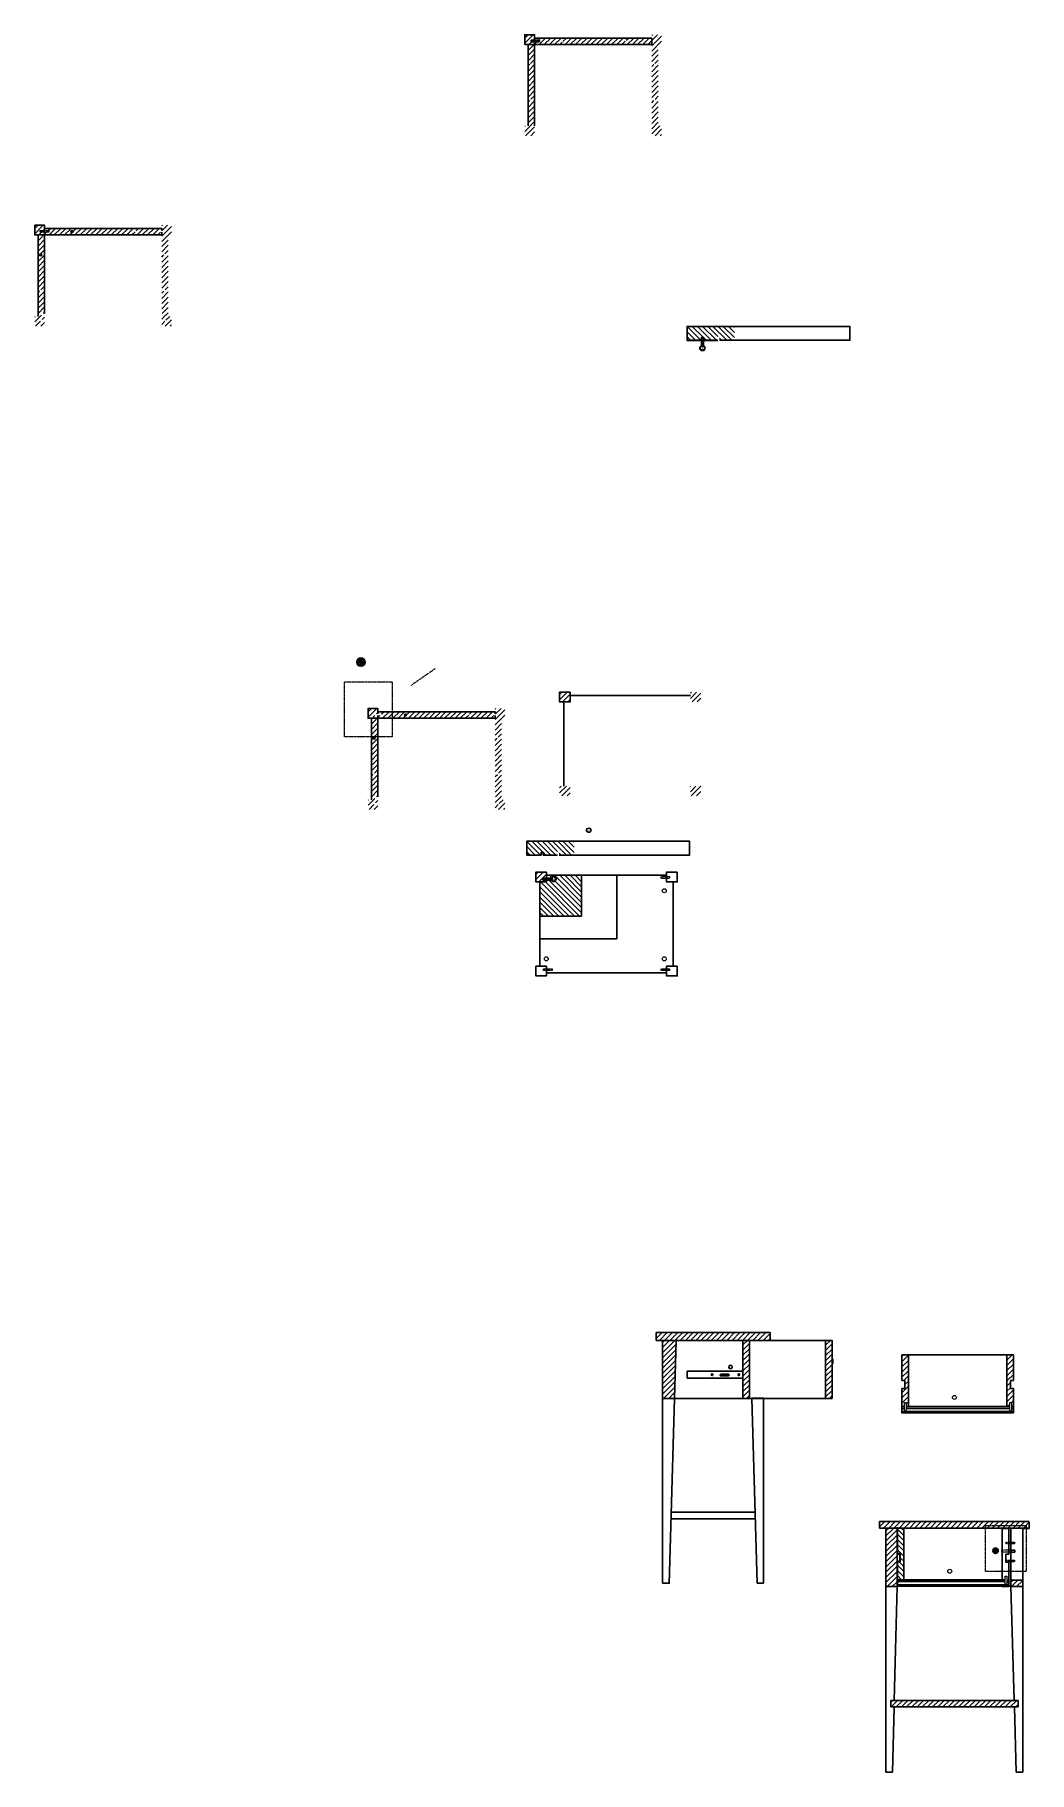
# Model space of a CAD drawing. Header units: inches. Extents: x -15438 to 28214, y -5168 to 29336.
# Drawn here: x 10056 to 13110, y 10222 to 15558 of the extents above; entities that cross this region are included whole.
import ezdxf

# ---------------------------------------------------------------- set-up
doc = ezdxf.new("R2010")
doc.units = ezdxf.units.IN
doc.header["$MEASUREMENT"] = 0
doc.linetypes.add('DASHDOT', pattern=[1, 0.5, -0.25, 0, -0.25])
doc.linetypes.add('HIDDEN', pattern=[0.375, 0.25, -0.125])
for name, color, linetype, lineweight in [('Arredi', 1, 'Continuous', 30), ('Dettagli', 210, 'Continuous', 5), ('quote', 2, 'Continuous', 9), ('Simbologia', 8, 'DASHDOT', 18), ('Tratteggi', 2, 'HIDDEN', 15)]:
    doc.layers.add(name, color=color, linetype=linetype, lineweight=lineweight)
doc.layers.add('Viti', color=2, linetype='Continuous')
pattern_1 = [(45, (6047.869, -6295.107), (-7.954951, 7.954951), [])]
pattern_2 = [(45, (6100.065, -8080.19), (-7.954951, 7.954951), [])]
pattern_3 = [(145, (-2e-05, 1.8103), (-1.07545582, -1.53591008), [])]

# ---------------------------------------------------------------- blocks, each defined once
blk = doc.blocks.new('*U259')
blk.add_lwpolyline([(0, 0), (0, 0.1), (0.05, 0), (0.12, -0.4), (0.12, -0.5), (0.07, -0.4), (0, 0)])
blk = doc.blocks.new('*U260')
at = {"color": 0, "linetype": 'ByBlock', "lineweight": -2, "transparency": 16777216}
for p in [(42.38, 270.66), (42.6, 270.66), (42.81, 270.66), (43.03, 270.66), (43.24, 270.66)]:
    blk.add_blockref('*U259', p, dxfattribs=at)
blk = doc.blocks.new('118331')
for p, q in [((40.73, 264.98), (40.73, 264.28)), ((40.73, 264.98), (42.98, 264.98)), ((40.83, 264.98), (40.83, 264.68)), ((40.83, 264.93), (42.93, 264.93)), ((42.93, 264.98), (42.93, 264.68)), ((42.98, 264.98), (42.98, 264.28)), ((40.73, 264.8), (40.73, 264.45)), ((42.98, 264.28), (40.73, 264.28)), ((40.83, 264.68), (42.93, 264.68)), ((40.83, 264.58), (40.83, 264.28)), ((40.83, 264.58), (42.93, 264.58)), ((40.83, 264.33), (42.93, 264.33)), ((42.93, 264.58), (42.93, 264.28)), ((42.98, 264.83), (43.07, 264.83)), ((43.14, 264.43), (42.98, 264.43)), ((43.12, 264.83), (43.28, 264.83)), ((43.35, 264.43), (43.19, 264.43)), ((43.33, 264.83), (43.5, 264.83)), ((43.57, 264.43), (43.4, 264.43)), ((43.55, 264.83), (43.72, 264.83)), ((43.79, 264.43), (43.62, 264.43)), ((43.77, 264.83), (43.93, 264.83)), ((44, 264.43), (43.84, 264.43)), ((43.98, 264.83), (44.08, 264.83)), ((44.08, 264.43), (44.05, 264.43)), ((44.13, 264.78), (44.13, 264.48))]:
    blk.add_line(p, q)
for centre, start, end in [((44.08, 264.78), 360, 90), ((44.08, 264.48), 270, 0)]:
    blk.add_arc(centre, 0.05, start, end)
blk.add_blockref('*U260', (0.69, -5.83))
blk = doc.blocks.new('101345')
for p, q in [((40.13, 264.91), (40.13, 264.61)), ((40.17, 264.99), (40.27, 265.05)), ((40.17, 264.53), (40.27, 264.47)), ((40.28, 264.46), (40.28, 265.06)), ((40.29, 264.46), (41.63, 264.46)), ((40.3, 265.06), (41.63, 265.06)), ((40.38, 264.94), (41.63, 264.94)), ((40.38, 264.82), (41.63, 264.82)), ((40.38, 264.7), (41.63, 264.7)), ((40.38, 264.58), (41.63, 264.58)), ((42.96, 265.06), (41.63, 265.06)), ((42.88, 264.94), (41.63, 264.94)), ((42.88, 264.82), (41.63, 264.82)), ((42.88, 264.7), (41.63, 264.7)), ((42.88, 264.58), (41.63, 264.58)), ((42.96, 264.46), (41.63, 264.46)), ((42.98, 264.46), (42.98, 265.06)), ((43.09, 264.99), (42.99, 265.05)), ((43.09, 264.53), (42.99, 264.47)), ((43.13, 264.91), (43.13, 264.61))]:
    blk.add_line(p, q)
for centre, radius, start, end in [((40.23, 264.91), 0.1, 123.56676, 180), ((40.23, 264.61), 0.1, 180, 236.29116), ((40.3, 265.01), 0.05, 90, 123.56676), ((40.29, 264.51), 0.05, 236.29116, 270), ((42.96, 265.01), 0.05, 56.43324, 90), ((42.96, 264.51), 0.05, 270, 303.70884), ((43.03, 264.91), 0.1, 0, 56.43324), ((43.03, 264.61), 0.1, 303.70884, 0)]:
    blk.add_arc(centre, radius, start, end)

msp = doc.modelspace()

# ---------------------------------------------------------------- hatches: boundary and pattern name
at = {"layer": 'Dettagli'}
h = msp.add_hatch(dxfattribs=at)
h.set_pattern_fill('ANSI31', color=256, scale=90)
h.set_pattern_definition([(45, (6506.088, -2251.202), (-7.954951, 7.954951), [])])
h.paths.add_polyline_path([(11590.864, 15527.815), (11570.864, 15527.815), (11570.864, 15277.815), (11590.864, 15277.815), (11590.864, 15290.774)])
h.paths.add_polyline_path([(11582.518, 15356.641, -1), (11576.587, 15356.641, -1)], flags=16)
h.paths.add_polyline_path([(11576.587, 15466.808, -1), (11582.518, 15466.808, -1)], flags=16)
h.paths.add_polyline_path([(11950.864, 15547.815), (11590.864, 15547.815), (11590.864, 15527.815), (11950.864, 15527.815)])
h.paths.add_polyline_path([(11678.133, 15537.942, -1), (11672.202, 15537.942, -1)], flags=16)
h.paths.add_polyline_path([(11875.549, 15537.942, -1), (11869.619, 15537.942, -1)], flags=16)
h.paths.add_polyline_path([(11970.864, 15527.815), (11950.864, 15527.815), (11950.864, 15277.815), (11970.864, 15277.815)])
h.paths.add_polyline_path([(11957.548, 15466.808, -1), (11963.478, 15466.808, -1)], flags=16)
h.paths.add_polyline_path([(11963.478, 15356.641, -1), (11957.548, 15356.641, -1)], flags=16)
h.paths.add_polyline_path([(11980.864, 15557.815), (11950.864, 15557.815), (11950.864, 15527.815), (11970.864, 15527.815), (11980.864, 15527.815)])
h.paths.add_polyline_path([(11590.864, 15547.815), (11590.864, 15557.815), (11560.864, 15557.815), (11560.864, 15527.815), (11590.864, 15527.815)])
h.paths.add_polyline_path([(11590.864, 15277.815), (11570.864, 15277.815), (11560.864, 15277.815), (11560.864, 15247.815), (11590.864, 15247.815)])
h.paths.add_polyline_path([(11980.864, 15277.815), (11950.864, 15277.815), (11950.864, 15247.815), (11980.864, 15247.815)])
h = msp.add_hatch(dxfattribs=at)
h.set_pattern_fill('ANSI31', color=256, scale=90)
h.set_pattern_definition([(45, (5001.076, -2836.109), (-7.954951, 7.954951), [])])
h.paths.add_polyline_path([(10077.506, 14771.734, -1), (10071.576, 14771.734, -1)], flags=16)
h.paths.add_polyline_path([(10071.576, 14881.902, -1), (10077.506, 14881.902, -1)], flags=16)
h.paths.add_polyline_path([(10173.121, 14953.036, -1), (10167.191, 14953.036, -1)], flags=16)
h.paths.add_polyline_path([(10370.538, 14953.036, -1), (10364.607, 14953.036, -1)], flags=16)
h.paths.add_polyline_path([(10452.536, 14881.902, -1), (10458.467, 14881.902, -1)], flags=16)
h.paths.add_polyline_path([(10458.467, 14771.734, -1), (10452.536, 14771.734, -1)], flags=16)
h.paths.add_polyline_path([(10072.903, 14956.262), (10085.853, 14956.262), (10085.853, 14972.909), (10055.853, 14972.909), (10055.853, 14942.909), (10085.853, 14942.909), (10085.853, 14951.122), (10072.903, 14951.122)])
h.paths.add_polyline_path([(10445.853, 14951.122), (10432.903, 14951.122), (10432.903, 14956.262), (10445.853, 14956.262), (10445.853, 14962.909), (10085.853, 14962.909), (10085.853, 14956.262), (10098.656, 14956.262), (10098.656, 14951.122), (10085.853, 14951.122), (10085.853, 14942.909), (10445.853, 14942.909)])
h.paths.add_polyline_path([(10445.853, 14956.262), (10458.656, 14956.262), (10458.656, 14951.122), (10445.853, 14951.122), (10445.853, 14942.909), (10465.853, 14942.909), (10475.853, 14942.909), (10475.853, 14972.909), (10445.853, 14972.909)])
h.paths.add_polyline_path([(10458.656, 14678.015), (10445.853, 14678.015), (10445.853, 14662.909), (10475.853, 14662.909), (10475.853, 14692.909), (10445.853, 14692.909), (10445.853, 14683.156), (10458.656, 14683.156)])
h.paths.add_polyline_path([(10445.853, 14701.506), (10458.656, 14701.506), (10458.656, 14696.365), (10445.853, 14696.365), (10445.853, 14692.909), (10465.853, 14692.909), (10465.853, 14942.909), (10445.853, 14942.909)])
h.paths.add_polyline_path([(10085.853, 14678.015), (10072.903, 14678.015), (10072.903, 14683.156), (10085.853, 14683.156), (10085.853, 14692.909), (10065.853, 14692.909), (10055.853, 14692.909), (10055.853, 14662.909), (10085.853, 14662.909)])
h.paths.add_polyline_path([(10072.903, 14701.506), (10085.853, 14701.506), (10085.853, 14942.909), (10065.853, 14942.909), (10065.853, 14692.909), (10085.853, 14692.909), (10085.853, 14696.365), (10072.903, 14696.365)])
h = msp.add_hatch(dxfattribs=at)
h.set_pattern_fill('ANSI31', color=256, scale=90)
h.set_pattern_definition([(45, (4489.067, -5277.313), (-7.954951, 7.954951), [])])
h.paths.add_polyline_path([(11667.894, 13509.038), (11700.427, 13509.038), (11700.427, 13538.83), (11667.894, 13538.83)])
h.paths.add_polyline_path([(11700.427, 13250.038), (11667.894, 13250.038), (11667.894, 13220.247), (11700.427, 13220.247)])
h.paths.add_polyline_path([(12101.96, 13250.038), (12069.427, 13250.038), (12069.427, 13220.247), (12101.96, 13220.247)])
h.paths.add_polyline_path([(12101.96, 13538.83), (12069.427, 13538.83), (12069.427, 13509.038), (12101.96, 13509.038)])
h = msp.add_hatch(dxfattribs=at)
h.set_pattern_fill('ANSI31', color=256, scale=90)
h.set_pattern_definition([(45, (6025.073, -4320.502), (-7.954951, 7.954951), [])])
h.paths.add_polyline_path([(11101.502, 13287.34, -1), (11095.572, 13287.34, -1)], flags=16)
h.paths.add_polyline_path([(11095.572, 13397.508, -1), (11101.502, 13397.508, -1)], flags=16)
h.paths.add_polyline_path([(11197.117, 13468.642, -1), (11191.187, 13468.642, -1)], flags=16)
h.paths.add_polyline_path([(11394.534, 13468.642, -1), (11388.604, 13468.642, -1)], flags=16)
h.paths.add_polyline_path([(11476.533, 13397.508, -1), (11482.463, 13397.508, -1)], flags=16)
h.paths.add_polyline_path([(11482.463, 13287.34, -1), (11476.533, 13287.34, -1)], flags=16)
h.paths.add_polyline_path([(11096.899, 13471.868), (11109.849, 13471.868), (11109.849, 13488.515), (11079.849, 13488.515), (11079.849, 13458.515), (11109.849, 13458.515), (11109.849, 13466.728), (11096.899, 13466.728)])
h.paths.add_polyline_path([(11469.849, 13466.728), (11456.899, 13466.728), (11456.899, 13471.868), (11469.849, 13471.868), (11469.849, 13478.515), (11109.849, 13478.515), (11109.849, 13471.868), (11122.653, 13471.868), (11122.653, 13466.728), (11109.849, 13466.728), (11109.849, 13458.515), (11469.849, 13458.515)])
h.paths.add_polyline_path([(11469.849, 13471.868), (11482.653, 13471.868), (11482.653, 13466.728), (11469.849, 13466.728), (11469.849, 13458.515), (11489.849, 13458.515), (11499.849, 13458.515), (11499.849, 13488.515), (11469.849, 13488.515)])
h.paths.add_polyline_path([(11482.653, 13193.621), (11469.849, 13193.621), (11469.849, 13178.515), (11499.849, 13178.515), (11499.849, 13208.515), (11469.849, 13208.515), (11469.849, 13198.762), (11482.653, 13198.762)])
h.paths.add_polyline_path([(11469.849, 13217.112), (11482.653, 13217.112), (11482.653, 13211.972), (11469.849, 13211.972), (11469.849, 13208.515), (11489.849, 13208.515), (11489.849, 13458.515), (11469.849, 13458.515)])
h.paths.add_polyline_path([(11109.849, 13193.621), (11096.899, 13193.621), (11096.899, 13198.762), (11109.849, 13198.762), (11109.849, 13208.515), (11089.849, 13208.515), (11079.849, 13208.515), (11079.849, 13178.515), (11109.849, 13178.515)])
h.paths.add_polyline_path([(11096.899, 13217.112), (11109.849, 13217.112), (11109.849, 13458.515), (11089.849, 13458.515), (11089.849, 13208.515), (11109.849, 13208.515), (11109.849, 13211.972), (11096.899, 13211.972)])
h = msp.add_hatch(dxfattribs=at)
h.set_pattern_fill('ANSI31', color=256, scale=90)
h.set_pattern_definition(pattern_1)
h.paths.add_polyline_path([(11984.355, 11369.981), (12020.419, 11369.981), (12025.441, 11548.171), (11984.355, 11548.171)])
h.paths.add_polyline_path([(12025.441, 11548.171), (12230.935, 11548.171), (12230.935, 11548.171), (12314.355, 11548.171), (12314.355, 11572.229), (11964.355, 11572.229), (11964.355, 11548.171), (11984.355, 11548.171)])
h = msp.add_hatch(dxfattribs=at)
h.set_pattern_fill('ANSI31', color=256, scale=90)
h.set_pattern_definition(pattern_1)
h.paths.add_polyline_path([(12250.935, 11548.171), (12230.935, 11548.171), (12230.935, 11369.981), (12250.935, 11369.981)])
h = msp.add_hatch(dxfattribs=at)
h.set_pattern_fill('ANSI31', color=256, scale=90)
h.set_pattern_definition(pattern_1)
h.paths.add_polyline_path([(12504.871, 11548.171), (12484.871, 11548.171), (12484.871, 11369.981), (12504.871, 11369.981)])
h = msp.add_hatch(dxfattribs=at)
h.set_pattern_fill('ANSI31', color=256, scale=90)
h.set_pattern_definition([(45, (7657.844, -5240.469), (-7.954951, 7.954951), [])])
h.paths.add_polyline_path([(12739.059, 11503.593), (12719.059, 11503.593), (12719.059, 11425.276), (12728.352, 11425.276), (12728.352, 11400.137), (12719.059, 11400.137), (12719.059, 11344.718), (12726.785, 11344.718), (12726.785, 11357.631), (12731.925, 11357.631), (12731.925, 11344.718), (12739.059, 11344.718)])
h.paths.add_polyline_path([(13061.66, 11503.593), (13041.66, 11503.593), (13041.66, 11344.718), (13050.431, 11344.718), (13050.431, 11357.631), (13055.572, 11357.631), (13055.572, 11344.718), (13061.66, 11344.718), (13061.66, 11400.137), (13052.366, 11400.137), (13052.366, 11425.276), (13061.66, 11425.276)])
h = msp.add_hatch(dxfattribs=at)
h.set_pattern_fill('ANSI31', color=256, scale=90)
h.set_pattern_definition(pattern_2)
h.paths.add_polyline_path([(12685.397, 10442.345), (12685.397, 10422.345), (12695.377, 10422.345), (13064.507, 10422.345), (13075.837, 10422.345), (13075.837, 10442.345)])
at = {"layer": 'quote'}
h = msp.add_hatch(dxfattribs=at)
h.set_pattern_fill('ANSI31', color=256, scale=90, angle=90)
h.paths.add_polyline_path([(11735.523, 12976.304), (11628.05, 12976.304), (11628.05, 12967.876), (11642.223, 12967.876, -4.87725798), (11642.305, 12961.703), (11628.05, 12961.703), (11628.05, 12955.883), (11607.595, 12955.883), (11607.595, 12851.397), (11735.523, 12851.397)])
h = msp.add_hatch(dxfattribs=at)
h.set_pattern_fill('ANSI31', color=256, scale=90)
h.set_pattern_definition(pattern_2)
h.paths.add_polyline_path([(12670.326, 10791.775), (12704.68, 10791.775), (12704.68, 10971.775), (12670.326, 10971.775)])
h.paths.add_polyline_path([(13054.208, 10811.775), (13054.208, 10791.775), (13090.326, 10791.775), (13090.326, 10811.775)])
at = {"layer": 'Viti'}
h = msp.add_hatch(dxfattribs=at)
h.set_pattern_fill('ANSI31', color=256, scale=90, angle=90)
h.set_pattern_definition([(135, (-3230.132, 9013.913), (-7.954951, -7.954951), [])])
h.paths.add_polyline_path([(12204.977, 14662.102), (12059.585, 14662.102), (12059.585, 14619.622), (12103.404, 14619.622), (12103.404, 14628.573), (12109.577, 14628.573), (12109.577, 14619.622), (12153.777, 14619.622), (12153.777, 14630.829), (12159.178, 14630.829), (12159.178, 14619.622), (12204.977, 14619.622)])
h = msp.add_hatch(color=256, dxfattribs=at)
h.dxf.hatch_style = 1
h.set_gradient(color1=(51, 51, 51), color2=(51, 51, 51), tint=1)
h.paths.add_polyline_path([(12104.89, 14595.388, 1), (12108.262, 14595.388, 1)])
h = msp.add_hatch(dxfattribs=at)
h.set_pattern_fill('ANSI31', color=256, scale=90, angle=90)
h.set_pattern_definition([(135, (-3722.7, 7432.72), (-7.954951, -7.954951), [])])
h.paths.add_polyline_path([(11712.409, 13080.909), (11567.017, 13080.909), (11567.017, 13038.43), (11610.836, 13038.43), (11610.836, 13047.381), (11617.009, 13047.381), (11617.009, 13038.43), (11661.209, 13038.43), (11661.209, 13049.637), (11666.61, 13049.637), (11666.61, 13038.43), (11712.409, 13038.43)])
h = msp.add_hatch(color=256, dxfattribs=at)
h.dxf.hatch_style = 1
h.set_gradient(color1=(51, 51, 51), color2=(51, 51, 51), tint=1)
h.paths.add_polyline_path([(11755.721, 13114.563, 1), (11759.093, 13114.563, 1)])
h = msp.add_hatch(dxfattribs=at)
h.set_pattern_fill('ANSI31', color=256, scale=90)
h.paths.add_polyline_path([(11627.595, 12968.216), (11627.595, 12986.095), (11595.062, 12986.095), (11595.062, 12956.304), (11627.595, 12956.304), (11627.595, 12961.114), (11616.678, 12961.114), (11616.678, 12968.216)])
h = msp.add_hatch(color=256, dxfattribs=at)
h.dxf.hatch_style = 1
h.set_gradient(color1=(51, 51, 51), color2=(51, 51, 51), tint=1)
h.paths.add_polyline_path([(11649.665, 12963.189, 1), (11649.665, 12966.56, 1)])
h = msp.add_hatch(color=256, dxfattribs=at)
h.dxf.hatch_style = 1
h.set_gradient(color1=(51, 51, 51), color2=(51, 51, 51), tint=1)
h.paths.add_polyline_path([(11649.665, 12963.189, 1), (11649.665, 12966.56, 1)])
h = msp.add_hatch(dxfattribs=at)
h.set_pattern_fill('ANSI31', color=256, scale=90)
h.set_pattern_definition(pattern_2)
h.paths.add_polyline_path([(12650.326, 10991.775), (12650.326, 10971.775), (13110.326, 10971.775), (13110.326, 10991.775)])
h = msp.add_hatch(dxfattribs=at)
h.set_pattern_fill('ANSI31', color=256, scale=90, angle=90)
h.paths.add_polyline_path([(12724.68, 10971.775), (12705.197, 10971.775), (12705.197, 10893.917), (12714.354, 10893.917), (12714.354, 10867.989), (12705.197, 10867.989), (12705.197, 10812.899), (12717.546, 10812.899), (12724.68, 10812.899)])
h = msp.add_hatch(dxfattribs=at)
h.set_pattern_fill('ANSI31', color=256, scale=15, angle=100)
h.set_pattern_definition(pattern_3)
h.paths.add_polyline_path([(12713.973, 10891.672), (12713.973, 10893.458), (12704.68, 10893.458), (12704.68, 10891.672)])
h = msp.add_hatch(dxfattribs=at)
h.set_pattern_fill('ANSI31', color=256, scale=15, angle=100)
h.set_pattern_definition(pattern_3)
h.paths.add_polyline_path([(12713.973, 10891.672), (12712.607, 10891.672), (12712.607, 10870.104), (12713.973, 10870.104)])
h = msp.add_hatch(dxfattribs=at)
h.set_pattern_fill('ANSI31', color=256, scale=15, angle=100)
h.set_pattern_definition(pattern_3)
h.paths.add_polyline_path([(12713.973, 10868.319), (12713.973, 10870.104), (12712.607, 10870.104), (12704.68, 10870.104), (12704.68, 10868.319)])

# ---------------------------------------------------------------- linework, layer by layer
at = {"layer": 'Arredi', "color": 0}
for p, q in [((11590.864, 15530.682), (11590.864, 15277.815)), ((11570.864, 15277.815), (11570.864, 15527.815))]:
    msp.add_line(p, q, dxfattribs=at)
at = {"layer": 'Arredi'}
for p, q in [((10065.853, 14692.909), (10065.853, 14942.909)), ((10085.853, 14945.775), (10085.853, 14701.506)), ((12103.404, 14628.573), (12103.404, 14619.622)), ((12103.404, 14628.573), (12109.577, 14628.573)), ((12109.577, 14628.573), (12109.577, 14619.622)), ((12059.585, 14619.181), (12103.404, 14619.181)), ((12103.404, 14619.181), (12103.404, 14602.748)), ((12109.577, 14619.181), (12153.777, 14619.181)), ((12109.577, 14619.181), (12109.577, 14602.829)), ((11680.427, 13509.038), (11680.427, 13250.038)), ((11700.427, 13509.038), (11680.427, 13509.038)), ((11680.427, 13509.038), (11680.427, 13509.038)), ((12069.427, 13529.038), (11700.427, 13529.038)), ((11700.427, 13529.038), (11700.427, 13509.038)), ((11089.849, 13208.515), (11089.849, 13458.515)), ((11109.849, 13461.382), (11109.849, 13217.112)), ((11567.017, 13037.989), (11610.836, 13037.989)), ((11610.836, 13047.381), (11610.836, 13038.43)), ((11610.836, 13047.381), (11617.009, 13047.381)), ((11617.009, 13047.381), (11617.009, 13038.43)), ((11617.009, 13037.989), (11661.209, 13037.989)), ((11616.678, 12961.703), (11616.678, 12967.876)), ((11616.678, 12967.876), (11627.595, 12967.876)), ((11625.871, 12967.876), (11627.595, 12967.876)), ((11627.595, 12976.304), (11627.595, 12968.216)), ((11996.595, 12976.304), (11628.05, 12976.304)), ((11628.05, 12976.304), (11628.05, 12967.876)), ((11628.05, 12967.876), (11642.223, 12967.876)), ((11628.05, 12967.876), (11642.223, 12967.876)), ((11996.595, 12956.304), (11996.595, 12976.304)), ((11627.595, 12956.304), (11607.595, 12956.304)), ((11607.595, 12956.304), (11607.595, 12956.304)), ((11607.595, 12955.883), (11607.595, 12697.304)), ((11628.05, 12955.883), (11607.595, 12955.883)), ((11616.678, 12961.703), (11627.595, 12961.703)), ((11625.871, 12961.703), (11627.595, 12961.703)), ((11627.595, 12961.114), (11627.595, 12956.304)), ((11628.05, 12961.703), (11628.05, 12955.883)), ((11628.05, 12961.703), (11642.305, 12961.703)), ((11628.05, 12961.703), (11642.305, 12961.703)), ((12016.595, 12956.304), (11996.595, 12956.304)), ((12016.595, 12697.304), (12016.595, 12956.304)), ((11607.595, 12697.304), (11627.595, 12697.304)), ((11627.595, 12697.304), (11627.595, 12677.304)), ((11627.595, 12697.304), (11627.595, 12677.304)), ((11627.595, 12677.304), (11627.595, 12677.304)), ((11627.595, 12677.304), (11996.595, 12677.304)), ((11996.595, 12677.304), (11996.595, 12697.304)), ((11996.595, 12697.304), (12016.595, 12697.304)), ((11964.355, 11572.229), (12294.355, 11572.229)), ((11964.355, 11572.229), (12314.355, 11572.229)), ((11964.355, 11572.229), (11964.355, 11548.171)), ((11964.355, 11548.171), (12314.355, 11548.171)), ((11964.355, 11548.171), (11984.355, 11548.171)), ((11984.355, 10802.229), (11984.355, 11548.171)), ((11984.355, 11548.171), (11984.355, 11494.392)), ((12004.355, 10799.981), (12025.441, 11548.171)), ((12314.355, 11572.229), (12314.355, 11548.171)), ((12728.352, 11425.276), (12719.059, 11425.276)), ((12728.352, 11400.137), (12728.352, 11425.276)), ((13052.366, 11400.137), (13052.366, 11425.276)), ((13052.366, 11425.276), (13061.66, 11425.276)), ((12020.419, 11369.981), (12258.306, 11369.981)), ((12274.355, 10802.229), (12258.306, 11369.981)), ((12294.355, 10802.229), (12294.391, 11370.25)), ((12719.059, 11400.137), (12728.352, 11400.137)), ((13061.66, 11400.137), (13052.366, 11400.137)), ((12010.008, 11000.551), (12268.749, 11000.551)), ((12010.571, 11020.551), (12268.184, 11020.551)), ((13110.326, 10991.775), (12650.326, 10991.775)), ((12650.326, 10991.775), (12650.326, 10971.775)), ((12650.326, 10973.141), (12650.326, 10973.141)), ((12650.326, 10971.775), (13110.326, 10971.775)), ((12670.326, 10971.775), (12670.326, 10221.775)), ((12670.326, 10971.775), (12670.326, 10671.775)), ((12670.326, 10971.775), (12670.326, 10771.775)), ((12670.326, 10971.775), (12670.326, 10923.124)), ((12670.326, 10971.775), (12709.212, 10971.775)), ((12705.197, 10974.626), (12705.197, 10893.917)), ((13049.189, 10971.775), (13090.326, 10971.775)), ((13090.326, 10221.775), (13090.326, 10971.775)), ((13090.326, 10971.775), (13090.326, 10221.775)), ((13090.326, 10971.775), (13090.326, 10942.8)), ((13110.326, 10970.409), (13090.326, 10970.409)), ((13110.326, 10990.409), (13110.326, 10970.409)), ((12713.973, 10893.458), (12704.68, 10893.458)), ((12705.197, 10893.917), (12714.354, 10893.917)), ((12713.973, 10868.319), (12713.973, 10893.458)), ((12714.354, 10893.917), (12714.354, 10867.989)), ((13037.987, 10866.508), (13037.987, 10891.647)), ((13037.987, 10891.647), (13047.28, 10891.647)), ((12704.68, 10868.319), (12713.973, 10868.319)), ((12714.354, 10867.989), (12705.197, 10867.989)), ((12705.197, 10867.989), (12705.197, 10793.585)), ((13047.28, 10866.508), (13037.987, 10866.508)), ((11984.355, 10802.229), (12004.418, 10802.229)), ((12274.355, 10802.229), (12294.355, 10802.229)), ((12670.326, 10791.775), (12704.68, 10791.775)), ((12695.881, 10442.345), (12704.68, 10791.775)), ((12705.933, 10793.585), (13054.208, 10793.585)), ((13063.95, 10442.345), (13054.208, 10791.775)), ((13075.837, 10442.345), (12685.397, 10442.345)), ((12685.397, 10442.345), (12685.397, 10422.345)), ((12685.397, 10422.345), (12695.377, 10422.345)), ((12690.326, 10221.775), (12695.377, 10422.345)), ((12695.377, 10422.345), (13064.507, 10422.345)), ((13070.099, 10221.775), (13064.507, 10422.345)), ((13075.837, 10422.345), (13064.507, 10422.345)), ((13075.837, 10442.345), (13075.837, 10422.345)), ((12670.326, 10221.775), (12690.326, 10221.775)), ((13070.099, 10221.775), (13090.326, 10221.775))]:
    msp.add_line(p, q, dxfattribs=at)
at = {"layer": 'Arredi', "color": 0}
for points in [[(11560.864, 15527.815), (11590.864, 15527.815), (11590.864, 15557.815), (11560.864, 15557.815)], [(11590.864, 15527.815), (11950.864, 15527.815), (11950.864, 15547.815), (11590.864, 15547.815)]]:
    msp.add_lwpolyline(points, close=True, dxfattribs=at)
at = {"layer": 'Arredi'}
for points in [[(10085.853, 14956.262), (10085.853, 14972.909), (10055.853, 14972.909), (10055.853, 14942.909), (10085.853, 14942.909), (10085.853, 14951.122)], [(10445.853, 14956.262), (10445.853, 14962.909), (10085.853, 14962.909), (10085.853, 14956.262)], [(10085.853, 14951.122), (10085.853, 14942.909), (10445.853, 14942.909), (10445.853, 14951.122)], [(12103.404, 14619.622), (12059.585, 14619.622), (12059.585, 14662.102), (12559.585, 14662.102), (12559.585, 14619.622), (12159.178, 14619.622)], [(12153.777, 14619.622), (12109.577, 14619.622)], [(11109.849, 13471.868), (11109.849, 13488.515), (11079.849, 13488.515), (11079.849, 13458.515), (11109.849, 13458.515), (11109.849, 13466.728)], [(11469.849, 13471.868), (11469.849, 13478.515), (11109.849, 13478.515), (11109.849, 13471.868)], [(11109.849, 13466.728), (11109.849, 13458.515), (11469.849, 13458.515), (11469.849, 13466.728)], [(11610.836, 13038.43), (11567.017, 13038.43), (11567.017, 13080.909), (12067.017, 13080.909), (12067.017, 13038.43), (11666.61, 13038.43)], [(11661.209, 13038.43), (11617.009, 13038.43)], [(11627.595, 12967.876), (11627.595, 12986.095), (11595.062, 12986.095), (11595.062, 12956.304), (11627.595, 12956.304), (11627.595, 12961.703)], [(12230.935, 11401.546), (12230.935, 11369.981), (12504.871, 11369.981), (12504.871, 11548.171), (12230.935, 11548.171), (12230.935, 11422.163)], [(12739.059, 11344.718), (12739.059, 11503.593), (12719.059, 11503.593), (12719.059, 11425.276)], [(12719.059, 11425.276), (12719.059, 11503.593), (13061.66, 11503.593), (13061.66, 11425.276)], [(13041.66, 11344.718), (13041.66, 11503.593), (13061.66, 11503.593), (13061.66, 11425.276)], [(12230.935, 11432.467), (12059.85, 11432.467), (12059.85, 11453.084), (12230.935, 11453.084)], [(12186.963, 11439.652), (12162.478, 11439.652)], [(12162.69, 11444.524), (12186.751, 11444.524)], [(12230.935, 11401.542), (12230.935, 11422.159)], [(12258.396, 11370.25), (12294.391, 11370.25)], [(12719.059, 11400.137), (12719.059, 11325.404), (12739.059, 11325.404)], [(13061.66, 11400.137), (13061.66, 11325.404), (12719.059, 11325.404), (12719.059, 11400.137)], [(13061.66, 11400.137), (13061.66, 11325.404), (13041.66, 11325.404)], [(12719.059, 11344.718), (12726.785, 11344.718)], [(12719.059, 11339.312), (12726.785, 11339.312)], [(13061.66, 11329.252), (12719.059, 11329.252)], [(13061.66, 11325.404), (12719.059, 11325.404)], [(12731.925, 11344.718), (13050.431, 11344.718)], [(12731.925, 11339.312), (13050.431, 11339.312)], [(13055.572, 11344.718), (13061.66, 11344.718)], [(13055.572, 11339.312), (13061.66, 11339.312)], [(12670.326, 10791.775), (12670.326, 10971.775), (12704.68, 10971.775), (12704.68, 10791.775)], [(12724.68, 10812.899), (12724.68, 10971.775), (12704.68, 10971.775), (12704.68, 10893.458)], [(12704.68, 10893.458), (12704.68, 10971.775), (13047.28, 10971.775), (13047.28, 10893.458)], [(13027.28, 10811.089), (13027.28, 10969.965), (13047.28, 10969.965), (13047.28, 10891.647)], [(13090.326, 10791.775), (13090.326, 10971.775), (13054.208, 10971.775), (13054.208, 10791.775)], [(12704.68, 10868.319), (12704.68, 10793.585)], [(12704.68, 10793.585), (12704.68, 10868.319)], [(13047.28, 10868.319), (13047.28, 10793.585), (12705.933, 10793.585)], [(13047.28, 10866.508), (13047.28, 10791.775), (13027.28, 10791.775)], [(12705.197, 10812.899), (12717.546, 10812.899)], [(12705.197, 10807.494), (12717.546, 10807.494)], [(13047.28, 10797.433), (12705.197, 10797.433)], [(13047.28, 10793.585), (12705.197, 10793.585)], [(12705.933, 10793.585), (12724.68, 10793.585)], [(12717.546, 10812.899), (13036.052, 10812.899)], [(12717.546, 10807.494), (13036.052, 10807.494)], [(13041.192, 10811.089), (13047.28, 10811.089)], [(13041.192, 10805.683), (13047.28, 10805.683)]]:
    msp.add_lwpolyline(points, dxfattribs=at)
for points in [[(11700.427, 13538.83), (11667.894, 13538.83), (11667.894, 13509.038), (11700.427, 13509.038)], [(12029.128, 12986.095), (11996.595, 12986.095), (11996.595, 12956.304), (12029.128, 12956.304)], [(11627.595, 12697.304), (11595.062, 12697.304), (11595.062, 12667.512), (11627.595, 12667.512)], [(12029.128, 12697.304), (11996.595, 12697.304), (11996.595, 12667.512), (12029.128, 12667.512)], [(12025.441, 11548.171), (11984.355, 11548.171), (11984.355, 11369.981), (12020.419, 11369.981)], [(12230.935, 11548.171), (12250.935, 11548.171), (12250.935, 11369.981), (12230.935, 11369.981)], [(12504.871, 11548.171), (12484.871, 11548.171), (12484.871, 11369.981), (12504.871, 11369.981)], [(12504.871, 11490.303), (12507.4, 11490.303), (12507.4, 11478.047), (12504.871, 11478.047)], [(13090.326, 10811.775), (13054.208, 10811.775), (13054.208, 10791.775), (13090.326, 10791.775)]]:
    msp.add_lwpolyline(points, close=True, dxfattribs=at)
for centre, radius in [((10170.156, 14953.036), 2.965), ((10074.541, 14881.902), 2.965), ((11194.152, 13468.642), 2.965), ((11098.537, 13397.508), 2.965), ((12136.102, 11442.776), 2.748), ((12192.579, 11466.145), 5.454), ((12218.624, 11442.776), 2.748)]:
    msp.add_circle(centre, radius, dxfattribs=at)
for centre, radius, start, end in [((12106.586, 14595.578), 7.844, 113.930056, 67.582241), ((11649.474, 12964.885), 7.844, 203.930056, 157.582241), ((11649.474, 12964.885), 7.844, 203.930056, 157.582241), ((12163.752, 11442.037), 2.705, 113.134834, 241.887615), ((12185.688, 11442.037), 2.705, 298.112385, 66.865166)]:
    msp.add_arc(centre, radius, start, end, dxfattribs=at)
at = {"layer": 'Dettagli'}
for p, q in [((11644.349, 12966.485), (11644.349, 12967.328)), ((11644.349, 12967.328), (11644.573, 12967.328)), ((11644.573, 12967.328), (11644.573, 12962.251)), ((11641.661, 12966.485), (11644.349, 12966.485)), ((11644.349, 12963.146), (11641.661, 12963.146)), ((11644.349, 12966.485), (11644.349, 12963.146)), ((11644.349, 12962.251), (11644.349, 12963.146)), ((11644.573, 12962.251), (11644.349, 12962.251))]:
    msp.add_line(p, q, dxfattribs=at)
for centre, radius in [((12106.586, 14595.578), 7.174), ((12106.586, 14595.578), 6.067), ((11757.417, 13114.753), 7.174), ((11757.417, 13114.753), 6.067), ((11989.488, 12928.945), 6.147), ((11626.826, 12719.869), 6.147), ((11989.488, 12719.869), 6.147), ((12880.594, 11372.739), 6.164), ((12866.215, 10839.11), 6.164)]:
    msp.add_circle(centre, radius, dxfattribs=at)
for radius, start, end in [(7.174, 194.022139, 167.105026), (7.174, 194.022139, 167.105026), (6.067, 196.648232, 164.700013), (6.067, 196.648232, 164.700013)]:
    msp.add_arc((11649.474, 12964.885), radius, start, end, dxfattribs=at)
at = {"layer": 'Simbologia'}
msp.add_line((11285.436, 13610.566), (11211.602, 13559.544), dxfattribs=at)
at = {"layer": 'Tratteggi'}
for p, q in [((13025.849, 10904.065), (13031.82, 10904.065)), ((13025.849, 10898.095), (13025.849, 10904.065)), ((13027.839, 10898.095), (13025.849, 10898.095)), ((13031.82, 10898.095), (13027.839, 10898.095)), ((13031.82, 10904.065), (13031.82, 10904.562)), ((13031.82, 10904.562), (13054.208, 10904.562)), ((13031.82, 10897.597), (13031.82, 10898.095)), ((13054.208, 10897.597), (13031.82, 10897.597))]:
    msp.add_line(p, q, dxfattribs=at)
for points in [[(10072.903, 14956.262), (10098.656, 14956.262), (10098.656, 14951.122), (10072.903, 14951.122)], [(11007.493, 13570.389), (11153.588, 13570.389), (11153.588, 13401.751), (11007.493, 13401.751)], [(11979.946, 12972.223), (12005.699, 12972.223), (12005.699, 12967.083), (11979.946, 12967.083)], [(11618.89, 12688.799), (11644.643, 12688.799), (11644.643, 12683.659), (11618.89, 12683.659)], [(11979.946, 12688.799), (12005.699, 12688.799), (12005.699, 12683.659), (11979.946, 12683.659)], [(12731.925, 11357.631), (12731.925, 11331.878), (12726.785, 11331.878), (12726.785, 11357.631)], [(13055.572, 11357.631), (13055.572, 11331.878), (13050.431, 11331.878), (13050.431, 11357.631)], [(12976.242, 10979.434), (13100.49, 10979.434), (13100.49, 10838.187), (12976.242, 10838.187)], [(13039.643, 10928.425), (13065.396, 10928.425), (13065.396, 10923.284), (13039.643, 10923.284)], [(13039.643, 10873.167), (13065.396, 10873.167), (13065.396, 10868.027), (13039.643, 10868.027)], [(13041.192, 10824.003), (13041.192, 10798.249), (13036.052, 10798.249), (13036.052, 10824.003)]]:
    msp.add_lwpolyline(points, close=True, dxfattribs=at)
at = {"layer": 'Viti'}
for p, q in [((11047.574, 13630.653), (11054.384, 13630.551)), ((11056.254, 13629.771), (11047.765, 13629.046)), ((11055.133, 13631.581), (11050.184, 13638.516)), ((11052.366, 13640.514), (11055.122, 13634.285)), ((11053.201, 13622.793), (11056.758, 13628.601)), ((11058.669, 13629.112), (11054.298, 13621.799)), ((11056.203, 13632.15), (11056.203, 13630.505)), ((11056.203, 13630.505), (11057.599, 13629.604)), ((11057.723, 13633.05), (11056.234, 13632.15)), ((11056.371, 13634.035), (11060.601, 13641.43)), ((11057.599, 13629.604), (11059.151, 13630.256)), ((11059.151, 13632.056), (11057.723, 13633.05)), ((11062.751, 13640.078), (11058.288, 13634.933)), ((11058.594, 13633.697), (11067.086, 13633.017)), ((11059.151, 13630.256), (11059.151, 13632.056)), ((11062.549, 13622.558), (11059.913, 13628.838)), ((11060.02, 13631.418), (11063.642, 13623.706)), ((11067.623, 13630.973), (11060.942, 13632.296)), ((11735.523, 12851.397), (11735.523, 12976.304)), ((11843.833, 12780.974), (11843.833, 12976.304)), ((11607.595, 12851.397), (11735.523, 12851.397)), ((11607.595, 12780.974), (11843.833, 12780.974)), ((13000.284, 10901.599), (13004.679, 10901.534)), ((13005.885, 10901.03), (13000.407, 10900.562)), ((13005.162, 10902.199), (13001.969, 10906.674)), ((13003.377, 10907.962), (13005.155, 10903.943)), ((13003.915, 10896.527), (13006.211, 10900.276)), ((13007.444, 10900.605), (13004.623, 10895.886)), ((13005.852, 10902.565), (13005.852, 10901.504)), ((13005.852, 10901.504), (13006.753, 10900.923)), ((13006.834, 10903.146), (13005.872, 10902.565)), ((13005.961, 10903.782), (13008.691, 10908.554)), ((13006.753, 10900.923), (13007.755, 10901.343)), ((13007.755, 10902.505), (13006.834, 10903.146)), ((13010.078, 10907.682), (13007.198, 10904.361)), ((13007.395, 10903.564), (13012.876, 10903.125)), ((13007.755, 10901.343), (13007.755, 10902.505)), ((13009.947, 10896.375), (13008.246, 10900.428)), ((13008.316, 10902.093), (13010.653, 10897.117)), ((13013.222, 10901.806), (13008.91, 10902.66)), ((13065.692, 10897.865), (13054.205, 10897.865)), ((13054.205, 10897.865), (13054.208, 10897.597)), ((13054.208, 10904.562), (13054.208, 10904.113)), ((13054.208, 10904.113), (13065.692, 10904.113)), ((13065.692, 10904.113), (13065.692, 10897.865))]:
    msp.add_line(p, q, dxfattribs=at)
for points in [[(11054.384, 13630.551, 0.47597732), (11055.133, 13631.581, 0.87545212)], [(11055.122, 13634.285, 0.47597732), (11056.371, 13634.035, 0.87545212)], [(11056.758, 13628.601, 0.47597732), (11056.254, 13629.771, 0.87545212)], [(11058.288, 13634.933, 0.47597732), (11058.594, 13633.697, 0.87545212)], [(11059.913, 13628.838, 0.47597732), (11058.669, 13629.112, 0.87545212)], [(11060.942, 13632.296, 0.47597732), (11060.02, 13631.418, 0.87545212)], [(13004.679, 10901.534, 0.47597732), (13005.162, 10902.199, 0.87545212)], [(13005.155, 10903.943, 0.47597732), (13005.961, 10903.782, 0.87545212)], [(13006.211, 10900.276, 0.47597732), (13005.885, 10901.03, 0.87545212)], [(13007.198, 10904.361, 0.47597732), (13007.395, 10903.564, 0.87545212)], [(13008.246, 10900.428, 0.47597732), (13007.444, 10900.605, 0.87545212)], [(13008.91, 10902.66, 0.47597732), (13008.316, 10902.093, 0.87545212)]]:
    msp.add_lwpolyline(points, format="xyb", dxfattribs=at)
at = {"layer": 'Viti', "color": 5}
for points in [[(12704.68, 10893.458), (12713.973, 10893.458), (12713.973, 10891.672), (12704.68, 10891.672)], [(12713.973, 10891.672), (12712.607, 10891.672), (12712.607, 10870.104), (12713.973, 10870.104)], [(12704.68, 10870.104), (12713.973, 10870.104), (12713.973, 10868.319), (12704.68, 10868.319)]]:
    msp.add_lwpolyline(points, close=True, dxfattribs=at)
at = {"layer": 'Viti'}
for centre, radius in [((11057.743, 13631.321), 12.826), ((11057.743, 13631.321), 11.73), ((13006.846, 10902.031), 8.276), ((13006.846, 10902.031), 7.569)]:
    msp.add_circle(centre, radius, dxfattribs=at)
for centre, radius, start, end in [((11058.172, 13631.694), 11.171, 142.310862, 182.644714), ((11047.648, 13631.294), 0.645, 174.01509, 274.877926), ((11047.959, 13628.431), 0.645, 107.556523, 190.238301), ((11057.706, 13632.443), 11.171, 201.679191, 242.013044), ((11049.754, 13638.036), 0.645, 48.188194, 130.869971), ((11052.687, 13623.183), 0.645, 233.38342, 334.246255), ((11052.979, 13640.715), 0.645, 108.732064, 209.5949), ((11057.743, 13631.321), 11.171, 77.027836, 117.361688), ((11054.911, 13621.597), 0.645, 161.809417, 244.491195), ((11057.348, 13631.851), 11.171, 255.932085, 296.265938), ((11059.984, 13641.62), 0.645, 342.905167, 65.586945), ((11061.932, 13622.369), 0.645, 287.636314, 28.49915), ((11063.194, 13639.609), 0.645, 43.927675, 144.790511), ((11056.723, 13631.3), 11.171, 12.223446, 52.557299), ((11064.152, 13624.102), 0.645, 217.839501, 300.521279), ((11057.01, 13631.853), 11.171, 311.962169, 352.296022), ((11066.995, 13633.656), 0.645, 278.100778, 0.782556), ((11067.435, 13630.356), 0.645, 343.666398, 84.529233), ((13007.123, 10902.271), 7.209, 142.310862, 182.644714), ((13000.332, 10902.013), 0.416, 174.01509, 274.877926), ((13000.533, 10900.165), 0.416, 107.556523, 190.238301), ((13006.822, 10902.754), 7.209, 201.679191, 242.013044), ((13001.691, 10906.363), 0.416, 48.188194, 130.869971), ((13003.584, 10896.779), 0.416, 233.38342, 334.246255), ((13003.772, 10908.092), 0.416, 108.732064, 209.5949), ((13006.846, 10902.031), 7.209, 77.027836, 117.361688), ((13005.019, 10895.756), 0.416, 161.809417, 244.491195), ((13006.592, 10902.373), 7.209, 255.932085, 296.265938), ((13008.293, 10908.676), 0.416, 342.905167, 65.586945), ((13009.549, 10896.253), 0.416, 287.636314, 28.49915), ((13010.364, 10907.379), 0.416, 43.927675, 144.790511), ((13006.188, 10902.017), 7.209, 12.223446, 52.557299), ((13010.982, 10897.372), 0.416, 217.839501, 300.521279), ((13006.373, 10902.374), 7.209, 311.962169, 352.296022), ((13012.817, 10903.537), 0.416, 278.100778, 0.782556), ((13013.101, 10901.408), 0.416, 343.666398, 84.529233)]:
    msp.add_arc(centre, radius, start, end, dxfattribs=at)

# ---------------------------------------------------------------- block references
at = {"layer": 'Dettagli', "xscale": 7.252438285180598, "yscale": 7.252438285180598, "zscale": 7.252438285180598}
for p, rotation in [((14025.698, 14308.004), 90), ((11937.049, 14883.996), 180), ((11937.049, 14883.996), 180)]:
    msp.add_blockref('118331', p, dxfattribs=dict(at, rotation=rotation))
at = {"layer": 'Viti', "xscale": 8.567183641301238, "yscale": 8.567183641301238, "zscale": 8.567183641301238, "rotation": 180.0000000000051}
msp.add_blockref('101345', (11949.661, 17806.895), dxfattribs=at)

doc.saveas('drawing.dxf')
